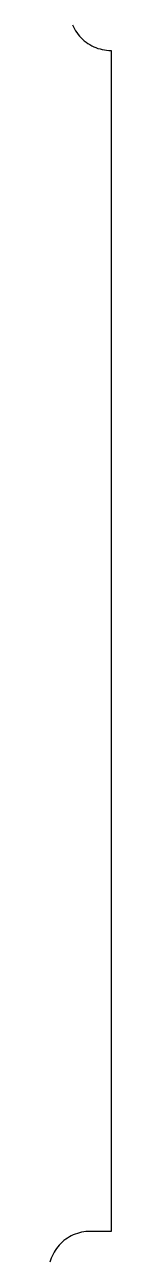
# Model space of a CAD drawing. Extents: x 0 to 14948, y -623 to 622.
# Drawn here: x 14904 to 14948, y -280 to 611 of the extents above; entities that cross this region are included whole.
import ezdxf

# ---------------------------------------------------------------- set-up
doc = ezdxf.new("R2010")
doc.units = 0
doc.header["$LTSCALE"] = 10
doc.header["$MEASUREMENT"] = 0
doc.layers.add('TEILE', color=7, linetype='CONTINUOUS')

msp = doc.modelspace()

# ---------------------------------------------------------------- linework, layer by layer
at = {"layer": 'TEILE', "color": 2}
for p, q in [((14920.28418, 611.019531), (14920.938477, 609.552551)), ((14920.938477, 609.552551), (14921.670898, 608.122681)), ((14921.670898, 608.122681), (14922.478516, 606.73407)), ((14922.478516, 606.73407), (14923.358398, 605.390625)), ((14923.358398, 605.390625), (14924.308594, 604.096191)), ((14924.308594, 604.096191), (14925.328125, 602.854553)), ((14925.328125, 602.854553), (14926.412109, 601.66925)), ((14926.412109, 601.66925), (14927.558594, 600.543701)), ((14927.558594, 600.543701), (14928.763672, 599.481018)), ((14928.763672, 599.481018), (14930.023438, 598.484375)), ((14930.023438, 598.484375), (14931.333984, 597.556519)), ((14931.333984, 597.556519), (14932.693359, 596.700195)), ((14932.693359, 596.700195), (14934.095703, 595.917847)), ((14934.095703, 595.917847), (14935.538086, 595.21167)), ((14935.538086, 595.21167), (14937.016602, 594.58374)), ((14937.016602, 594.58374), (14938.526367, 594.035828)), ((14938.526367, 594.035828), (14940.063477, 593.569519)), ((14940.063477, 593.569519), (14941.623047, 593.186157)), ((14941.623047, 593.186157), (14943.202148, 592.886841)), ((14943.202148, 592.886841), (14944.793945, 592.672363)), ((14944.793945, 592.672363), (14946.395508, 592.543457)), ((14946.395508, 592.543457), (14948, 592.500366)), ((14948, 592.500366), (14948, 592.5)), ((14948, 592.5), (14948.012695, -257.499725)), ((14926.786133, -258.155396), (14925.258789, -258.522003)), ((14928.330078, -257.869232), (14926.786133, -258.155396)), ((14929.887695, -257.664276), (14928.330078, -257.869232)), ((14931.454102, -257.541107), (14929.887695, -257.664276)), ((14933.023438, -257.499756), (14931.454102, -257.541107)), ((14948.012695, -257.499725), (14933.023438, -257.499756)), ((14911.810547, -266.286377), (14910.728516, -267.425659)), ((14912.949219, -265.205261), (14911.810547, -266.286377)), ((14914.144531, -264.185211), (14912.949219, -265.205261)), ((14915.389648, -263.229095), (14914.144531, -264.185211)), ((14916.68457, -262.339508), (14915.389648, -263.229095)), ((14918.023438, -261.51889), (14916.68457, -262.339508)), ((14919.404297, -260.76947), (14918.023438, -261.51889)), ((14920.821289, -260.093323), (14919.404297, -260.76947)), ((14922.273438, -259.49231), (14920.821289, -260.093323)), ((14923.751953, -258.968048), (14922.273438, -259.49231)), ((14925.258789, -258.522003), (14923.751953, -258.968048)), ((14905.616211, -275.297546), (14905.015625, -276.748627)), ((14906.292969, -273.879944), (14905.616211, -275.297546)), ((14907.041992, -272.499634), (14906.292969, -273.879944)), ((14907.862305, -271.160431), (14907.041992, -272.499634)), ((14908.751953, -269.866058), (14907.862305, -271.160431)), ((14909.708984, -268.619965), (14908.751953, -269.866058)), ((14910.728516, -267.425659), (14909.708984, -268.619965)), ((14904.491211, -278.229187), (14904.044922, -279.735138)), ((14905.015625, -276.748627), (14904.491211, -278.229187))]:
    msp.add_line(p, q, dxfattribs=at)

doc.saveas('drawing.dxf')
